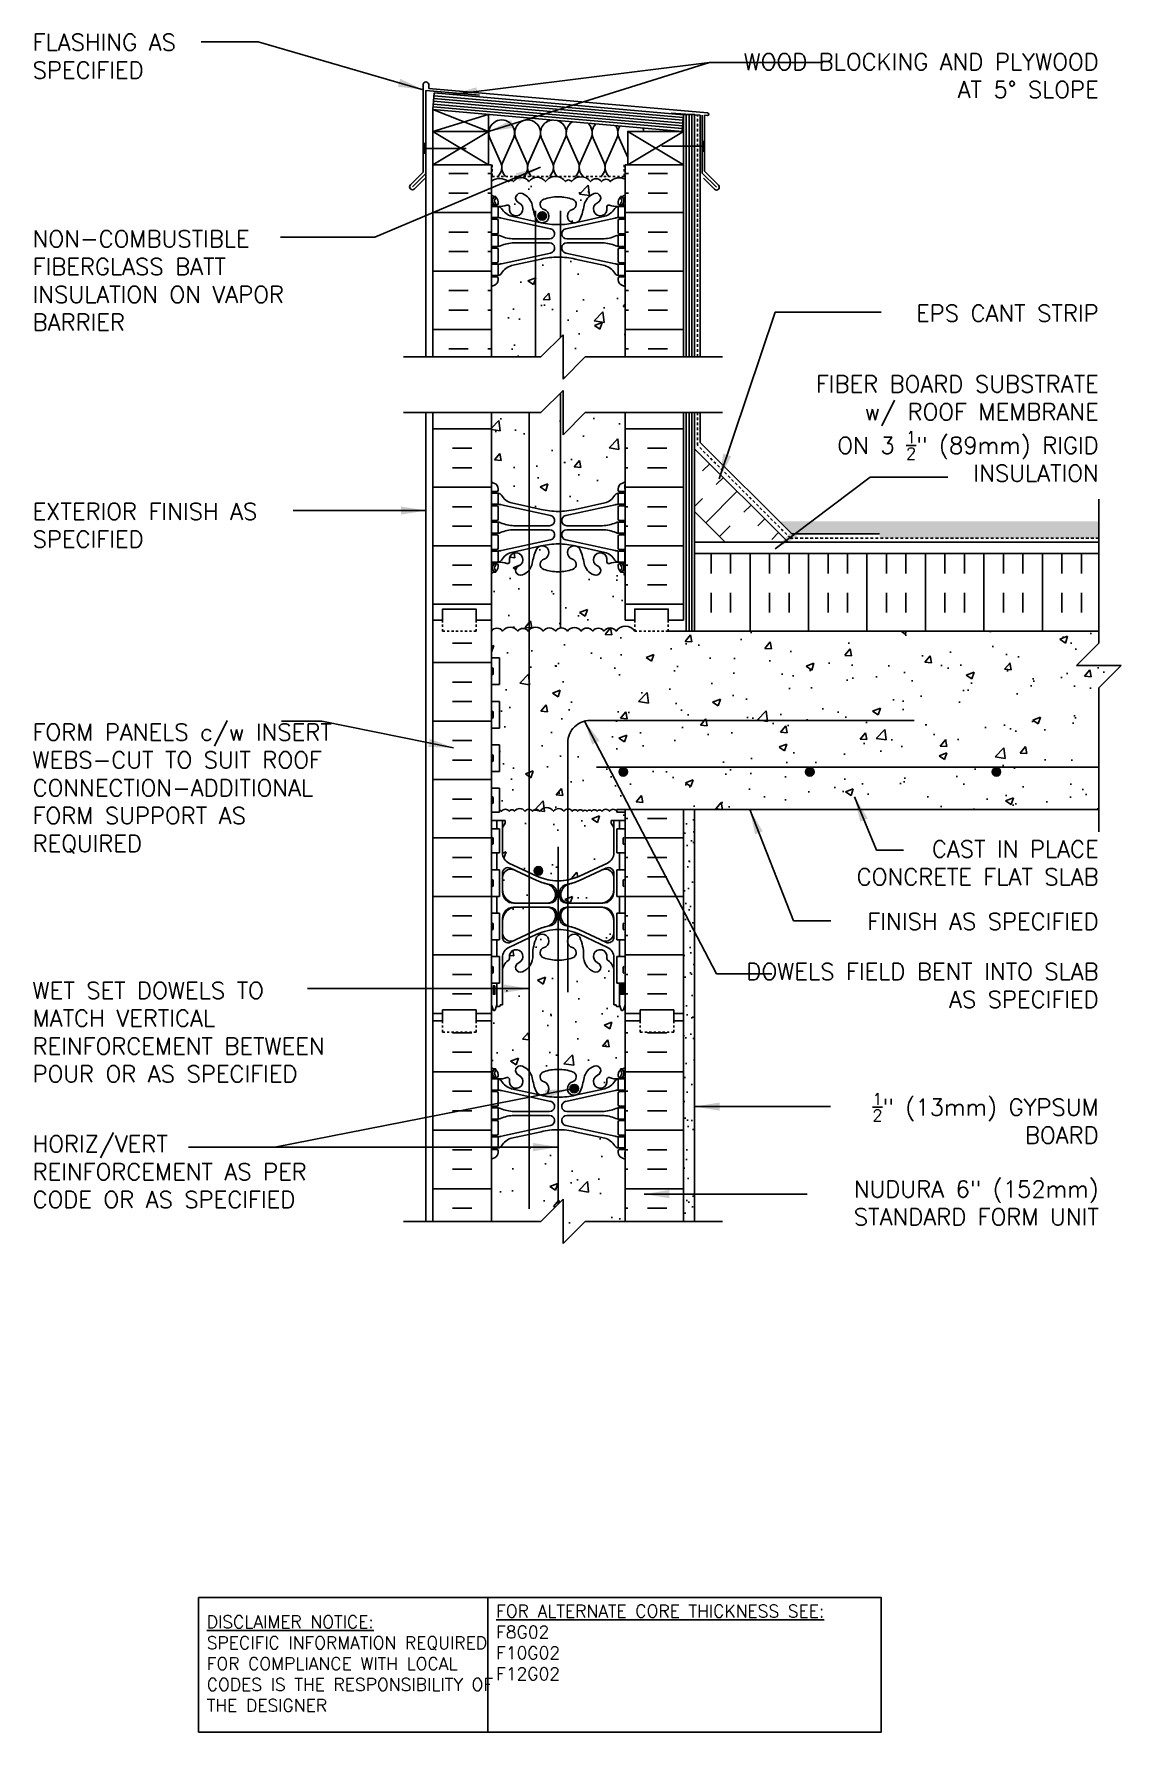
# Model space of a CAD drawing. Header units: inches. Extents: x 103.7 to 152.5, y 91.1 to 167.4.
import ezdxf

# ---------------------------------------------------------------- set-up
doc = ezdxf.new("R2010")
doc.units = ezdxf.units.IN
doc.header["$LTSCALE"] = 0.5
doc.header["$MEASUREMENT"] = 0
doc.linetypes.add('DASHED2', pattern=[0.375, 0.25, -0.125])
for name, color, linetype in [('HATCH', 12, 'Continuous'), ('line25', 2, 'Continuous'), ('LINE3', 3, 'Continuous'), ('LINE50', 5, 'Continuous'), ('LINE9', 9, 'Continuous'), ('TEXT', 4, 'Continuous'), ('Web_Edge', 9, 'Continuous')]:
    doc.layers.add(name, color=color, linetype=linetype)
doc.styles.add('DIM', font='romans.shx', dxfattribs={"width": 0.7})
doc.styles.add('ROMANS', font='romans.shx', dxfattribs={"height": 0.75})
doc.styles.get("Standard").update_dxf_attribs({"font": 'romans.shx', "height": 0.75})
doc.dimstyles.new('ext_12', dxfattribs={"dimscale": 12, "dimtxt": 0.09375, "dimasz": 0.09375, "dimexe": 0.09375, "dimexo": 0.0625, "dimgap": 0.0625, "dimtad": 1, "dimdec": 1, "dimzin": 3, "dimdsep": 46, "dimlunit": 4, "dimtxsty": 'DIM', "dimcen": 0.09, "dimdle": 0.09375, "dimclrt": 4, "dimadec": 0, "dimazin": 0, "dimtfac": 1, "dimtdec": 1, "dimtmove": 2, "dimatfit": 3, "dimfxl": 1, "dimfrac": 2, "dimtolj": 1, "dimtzin": 0, "dimarcsym": 0})

msp = doc.modelspace()

# ---------------------------------------------------------------- texts
at = {"layer": 'TEXT', "char_height": 0.75, "style": 'ROMANS'}
for s, insert, width, attachment_point in [('FLASHING AS \\PSPECIFIED', (103.658, 167.361), 8.7776, 1), ('\\A1;WOOD BLOCKING AND PLYWOOD \\PAT 5%%D SLOPE', (151.512, 166.489), 17.3954, 3), ('NON-COMBUSTIBLE\\PFIBERGLASS BATT INSULATION ON VAPOR BARRIER', (103.658, 158.537), 12.44051, 1), ('\\A1;EPS CANT STRIP', (151.512, 155.191), 9.59335, 3), ('\\A1;FIBER BOARD SUBSTRATE\\Pw/ ROOF MEMBRANE \\PON 3 {\\H0.7x;\\S1/2;}" (89mm) RIGID \\PINSULATION', (151.512, 152.016), 26.1134, 3), ('EXTERIOR FINISH AS SPECIFIED', (103.653, 145.293), 14.56426, 4), ('FORM PANELS c/w INSERT WEBS-CUT TO SUIT ROOF CONNECTION-ADDITIONAL\\PFORM SUPPORT AS \\PREQUIRED', (103.653, 133.47), 14.56613, 4), ('CAST IN PLACE CONCRETE FLAT SLAB', (151.512, 131.132), 12.93494, 3), ('FINISH AS SPECIFIED', (151.512, 127.881), 15.67841, 3), ('DOWELS FIELD BENT INTO SLAB AS SPECIFIED', (151.512, 125.627), 17.21743, 3), ('WET SET DOWELS TO MATCH VERTICAL REINFORCEMENT BETWEEN POUR OR AS SPECIFIED', (103.653, 122.532), 15.31511, 4), ('\\A1;{\\H0.7x;\\S1/2;}" (13mm) GYPSUM \\PBOARD', (151.512, 119.79), 17.21743, 3), ('HORIZ/VERT REINFORCEMENT AS PER CODE OR AS SPECIFIED', (103.653, 117.888), 14.36832, 1), ('NUDURA 6" (152mm) STANDARD FORM UNIT', (151.512, 115.862), 17.21743, 3)]:
    msp.add_mtext(s, dxfattribs=dict(at, insert=insert, width=width, attachment_point=attachment_point))
at = {"layer": 'TEXT', "char_height": 0.5625, "attachment_point": 4}
for s, insert, width in [('{\\LDISCLAIMER NOTICE:}\\PSPECIFIC INFORMATION REQUIRED FOR COMPLIANCE WITH LOCAL CODES IS THE RESPONSIBILITY OF THE DESIGNER', (111.472, 94.172), 14.00235), ('{\\LFOR ALTERNATE CORE THICKNESS SEE:\\P}F8G02\\PF10G02\\PF12G02', (124.464, 95.124), 23.33295)]:
    msp.add_mtext(s, dxfattribs=dict(at, insert=insert, width=width))

# ---------------------------------------------------------------- hatches: boundary and pattern name
at = {"layer": 'HATCH'}
h = msp.add_hatch(dxfattribs=at)
h.set_pattern_fill('INSUL', color=256, scale=7, style=0)
h.set_pattern_definition([(0, (-2801.9145, -252.788), (0, 2.625), []), (0, (-2801.9145, -251.913), (0, 2.625), [0.875, -0.875]), (0, (-2801.9145, -251.038), (0, 2.625), [0.875, -0.875])])
h.paths.add_polyline_path([(121.622, 152.854), (124.247, 152.854), (124.247, 161.486), (121.622, 161.486)])
h = msp.add_hatch(dxfattribs=at)
h.set_pattern_fill('AR-CONC', color=256, scale=0.5)
h.paths.add_polyline_path([(129.937, 117.131), (129.937, 117.198, -0.414214), (130, 117.261), (130.047, 117.261), (130.047, 117.331), (129.942, 117.331, -0.188973), (129.786, 117.425, 0.196323), (129.337, 117.772), (128.015, 118.062, 0.057795), (127.247, 118.151, 0.057795), (126.479, 118.062), (125.157, 117.772, 0.196323), (124.708, 117.425, -0.188973), (124.552, 117.331), (124.447, 117.331), (124.447, 117.261), (124.495, 117.261, -0.414214), (124.557, 117.198), (124.557, 117.131, -0.317837), (124.39, 116.895, 0.082415), (124.247, 116.816), (124.247, 114.034), (126.466, 114.034), (127.466, 115.034), (127.466, 113.034), (128.466, 114.034), (130.247, 114.034), (130.247, 116.816, 0.082415), (130.104, 116.895, -0.317837)])
h.paths.add_polyline_path([(130.247, 123.034), (130.247, 123.763), (130.172, 123.533, -0.6), (130.072, 123.533), (130.023, 123.683), (129.897, 123.683, -0.414214), (129.847, 123.733), (129.847, 123.763), (129.747, 123.763), (129.747, 125.279, 0.258958), (129.488, 125.745, -0.31131), (129.431, 125.875, 2.127293), (129.019, 125.651, -1), (128.855, 125.242, -0.325306), (128.389, 125.985, 0.10488), (128.216, 126.796, 1.422913), (127.883, 126.329, -0.735593), (127.896, 125.871, -0.082755), (127.247, 125.763, -0.082755), (126.598, 125.871, -0.735593), (126.611, 126.329, 1.422913), (126.278, 126.796, 0.10488), (126.105, 125.985, -0.325306), (125.639, 125.242, -1), (125.475, 125.651, 2.127293), (125.063, 125.875, -0.31131), (125.006, 125.745, 0.258958), (124.747, 125.279), (124.747, 123.763), (124.647, 123.763), (124.647, 123.733, -0.414214), (124.597, 123.683), (124.471, 123.683), (124.422, 123.533, -0.6), (124.322, 123.533), (124.247, 123.763), (124.247, 123.034), (124.247, 120.945, 0.064398), (124.357, 120.879), (124.447, 120.879), (124.447, 120.838, -0.249069), (124.557, 120.631), (124.557, 120.563, -0.414214), (124.495, 120.501), (124.447, 120.501), (124.447, 120.431), (124.552, 120.431, 0.10046), (124.946, 120.488, -0.601435), (125.065, 120.383, 2.182095), (125.475, 120.596, -1), (125.639, 121.004, -0.24438), (126.087, 120.484, 0.053157), (126.253, 119.87, 0.223253), (126.453, 119.705), (126.473, 119.7, 0.955472), (126.611, 120.294, -0.735593), (126.598, 120.752, -0.082755), (127.247, 120.86, -0.082755), (127.896, 120.752, -0.735593), (127.883, 120.294, 0.955472), (128.021, 119.7), (128.041, 119.705, 0.223253), (128.241, 119.87, 0.053157), (128.407, 120.484, -0.24438), (128.855, 121.004, -1), (129.019, 120.596, 2.182095), (129.429, 120.383, -0.601435), (129.548, 120.488, 0.10046), (129.942, 120.431), (130.047, 120.431), (130.047, 120.501), (130, 120.501, -0.414214), (129.937, 120.563), (129.937, 120.631, -0.249069), (130.047, 120.838), (130.047, 120.879), (130.137, 120.879, 0.064398), (130.247, 120.945)])
h.paths.add_polyline_path([(127.132, 127.769, 0.413582), (126.757, 128.143), (125.372, 128.143, 0.414214), (124.747, 127.518), (124.747, 126.991, 0.549071), (125.281, 126.652), (126.293, 127.126, -0.051645), (126.731, 127.278, -0.001445), (126.744, 127.281, 0.350119)])
h.paths.add_polyline_path([(127.132, 128.697, 0.350119), (126.744, 129.186, -0.053094), (126.293, 129.341), (125.281, 129.815, 0.549071), (124.747, 129.475), (124.747, 128.948, 0.414214), (125.372, 128.323), (126.757, 128.323, 0.117525), (126.926, 128.364, 0.282333)])
h.paths.add_polyline_path([(129.747, 128.948), (129.747, 129.475, 0.549071), (129.213, 129.815), (128.201, 129.341, -0.053094), (127.75, 129.186, 0.182984), (127.455, 128.989, 0.157072), (127.362, 128.697, 0.413582), (127.737, 128.323), (129.122, 128.323, 0.414214)])
h.paths.add_polyline_path([(129.122, 128.143), (127.737, 128.143, 0.085652), (127.611, 128.122, 0.316711), (127.362, 127.769, 0.350119), (127.75, 127.281, -0.053094), (128.201, 127.126), (129.213, 126.652, 0.549071), (129.747, 126.991), (129.747, 127.518, 0.414214)])
h.paths.add_polyline_path([(129.747, 130.581), (129.747, 131.722), (129.627, 131.922), (129.627, 132.034), (130.247, 132.034), (130.247, 132.409), (129.882, 132.409), (129.882, 132.462, 0.5066), (129.555, 132.455, 0.520567), (129.213, 132.455, 0.520567), (128.993, 132.455, 0.520567), (128.749, 132.455, 0.520567), (128.542, 132.455, 0.520567), (128.358, 132.455, 0.520567), (128.126, 132.455, 0.520567), (127.882, 132.455, 0.520567), (127.504, 132.455, 0.520567), (127.04, 132.455, 0.520567), (126.417, 132.455, 0.520567), (126.098, 132.455, 0.520567), (125.756, 132.455, 0.520567), (125.292, 132.455, 0.520567), (125.048, 132.455, 0.520567), (124.706, 132.455, 0.21441), (124.612, 132.511), (124.612, 132.409), (124.247, 132.409), (124.247, 132.034), (124.867, 132.034), (124.867, 131.922), (124.747, 131.722), (124.747, 130.581, 0.291097), (125.035, 130.128), (126.293, 129.54, 0.093369), (127.1, 129.332, 0.016332), (127.247, 129.327, 0.109869), (128.201, 129.54), (129.459, 130.128, 0.291097)])
h.paths.add_polyline_path([(151.512, 138.003), (152.512, 139.003), (150.512, 139.003), (151.512, 140.003), (151.512, 140.534), (132.185, 140.534), (130.685, 140.534, 0.55407), (129.855, 140.545, 0.520567), (129.303, 140.545, 0.520567), (128.799, 140.545, 0.520567), (128.28, 140.545, 0.520567), (127.673, 140.545, 0.520567), (127.124, 140.545, 0.520567), (126.576, 140.545, 0.520567), (125.894, 140.545, 0.520567), (125.434, 140.545, 0.520567), (124.752, 140.545, 0.520098), (124.247, 140.545), (124.247, 139.339), (124.612, 139.339), (124.612, 138.139), (124.247, 138.139), (124.247, 137.389), (124.612, 137.389), (124.612, 136.189), (124.247, 136.189), (124.247, 135.439), (124.612, 135.439), (124.612, 134.239), (124.247, 134.239), (124.247, 133.489), (124.612, 133.489), (124.612, 132.511, -0.21441), (124.706, 132.455, -0.520567), (125.048, 132.455, -0.520567), (125.292, 132.455, -0.520567), (125.756, 132.455, -0.520567), (126.098, 132.455, -0.520567), (126.417, 132.455, -0.520567), (127.04, 132.455, -0.520567), (127.504, 132.455, -0.520567), (127.882, 132.455, -0.520567), (128.126, 132.455, -0.520567), (128.358, 132.455, -0.520567), (128.542, 132.455, -0.520567), (128.749, 132.455, -0.520567), (128.993, 132.455, -0.520567), (129.213, 132.455, -0.520567), (129.555, 132.455, -0.5066), (129.882, 132.462), (129.882, 132.534), (130.247, 132.534), (151.512, 132.534)])
h.paths.add_polyline_path([(130.247, 143.123, 0.064398), (130.137, 143.189), (130.047, 143.189), (130.047, 143.231, -0.249069), (129.937, 143.438), (129.937, 143.506, -0.414214), (130, 143.568), (130.047, 143.568), (130.047, 143.638), (129.942, 143.638, 0.10046), (129.548, 143.581, -0.601435), (129.429, 143.686, 2.182095), (129.019, 143.473, -1), (128.855, 143.065, -0.24438), (128.407, 143.585, 0.053157), (128.241, 144.199, 0.223253), (128.041, 144.364), (128.021, 144.369, 0.955472), (127.883, 143.775, -0.735593), (127.896, 143.317, -0.082755), (127.247, 143.209, -0.082755), (126.598, 143.317, -0.735593), (126.611, 143.775, 0.955472), (126.473, 144.369), (126.453, 144.364, 0.223253), (126.253, 144.199, 0.053157), (126.087, 143.585, -0.24438), (125.639, 143.065, -1), (125.475, 143.473, 2.182095), (125.065, 143.686, -0.601435), (124.946, 143.581, 0.10046), (124.552, 143.638), (124.447, 143.638), (124.447, 143.568), (124.495, 143.568, -0.414214), (124.557, 143.506), (124.557, 143.438, -0.249069), (124.447, 143.231), (124.447, 143.189), (124.357, 143.189, 0.064398), (124.247, 143.123), (124.247, 141.034), (124.247, 140.545, -0.520098), (124.752, 140.545, -0.520567), (125.434, 140.545, -0.520567), (125.894, 140.545, -0.520567), (126.576, 140.545, -0.520567), (127.124, 140.545, -0.520567), (127.673, 140.545, -0.520567), (128.28, 140.545, -0.520567), (128.799, 140.545, -0.520567), (129.303, 140.545, -0.520567), (129.855, 140.545, -0.55407), (130.685, 140.534), (130.685, 141.034), (130.247, 141.034)])
h.paths.add_polyline_path([(130.104, 147.174, 0.082415), (130.247, 147.253), (130.247, 150.354), (128.466, 150.354), (127.466, 149.354), (127.466, 151.354), (126.466, 150.354), (124.247, 150.354), (124.247, 147.253, 0.082415), (124.39, 147.174, -0.317837), (124.557, 146.938), (124.557, 146.871, -0.414214), (124.495, 146.808), (124.447, 146.808), (124.447, 146.738), (124.552, 146.738, -0.188973), (124.708, 146.643, 0.196323), (125.157, 146.297), (126.479, 146.007, 0.057795), (127.247, 145.918, 0.057795), (128.015, 146.007), (129.337, 146.297, 0.196323), (129.786, 146.643, -0.188973), (129.942, 146.738), (130.047, 146.738), (130.047, 146.808), (130, 146.808, -0.414214), (129.937, 146.871), (129.937, 146.938, -0.317837)])
h.paths.add_polyline_path([(130.247, 156.003, 0.082415), (130.104, 156.082, -0.317837), (129.937, 156.318), (129.937, 156.385, -0.414214), (130, 156.448), (130.047, 156.448), (130.047, 156.518), (129.942, 156.518, -0.188973), (129.786, 156.613, 0.196323), (129.337, 156.959), (128.015, 157.249, 0.057795), (127.247, 157.338, 0.057795), (126.479, 157.249), (125.157, 156.959, 0.196323), (124.708, 156.613, -0.188973), (124.552, 156.518), (124.447, 156.518), (124.447, 156.448), (124.495, 156.448, -0.414214), (124.557, 156.385), (124.557, 156.318, -0.317837), (124.39, 156.082, 0.082415), (124.247, 156.003), (124.247, 152.854), (126.466, 152.854), (127.466, 153.854), (127.466, 151.854), (128.466, 152.854), (130.247, 152.854)])
h.paths.add_polyline_path([(128.855, 160.191, -1), (129.019, 159.783, 2.182095), (129.429, 159.57, -0.601435), (129.548, 159.675, 0.10046), (129.942, 159.618), (130.047, 159.618), (130.047, 159.688), (130, 159.688, -0.414214), (129.937, 159.75), (129.937, 159.818, -0.249069), (130.047, 160.025), (130.047, 160.067), (130.137, 160.067, 0.064398), (130.247, 160.133), (130.247, 160.837, 0.336749), (129.585, 160.732, 0.520567), (129.198, 160.732, 0.520567), (128.698, 160.732, 0.520567), (127.852, 160.732, 0.520567), (127.57, 160.732, 0.520567), (126.675, 160.732, 0.520567), (125.935, 160.732, 0.520567), (125.242, 160.732, 0.520567), (125.022, 160.732, 0.321585), (124.247, 160.757), (124.247, 160.133, 0.064398), (124.357, 160.067), (124.447, 160.067), (124.447, 160.025, -0.249069), (124.557, 159.818), (124.557, 159.75, -0.414214), (124.495, 159.688), (124.447, 159.688), (124.447, 159.618), (124.552, 159.618, 0.10046), (124.946, 159.675, -0.601435), (125.065, 159.57, 2.182095), (125.475, 159.783, -1), (125.639, 160.191, -0.24438), (126.087, 159.671, 0.053157), (126.253, 159.057, 0.223253), (126.453, 158.892), (126.473, 158.887, 0.955472), (126.611, 159.481, -0.735593), (126.598, 159.939, -0.082755), (127.247, 160.047, -0.082755), (127.896, 159.939, -0.735593), (127.883, 159.481, 0.955472), (128.021, 158.887), (128.041, 158.892, 0.223253), (128.241, 159.057, 0.053157), (128.407, 159.671, -0.24438)])
h = msp.add_hatch(dxfattribs=at)
h.set_pattern_fill('INSUL', color=256, scale=7, style=0)
h.set_pattern_definition([(180, (3056.4086, -252.788), (0, 2.625), []), (180, (3056.4086, -251.913), (0, 2.625), [0.875, -0.875]), (180, (3056.4086, -251.038), (0, 2.625), [0.875, -0.875])])
h.paths.add_polyline_path([(130.247, 152.854), (132.872, 152.854), (132.872, 161.486), (130.247, 161.486)])
h = msp.add_hatch(dxfattribs=at)
h.set_pattern_fill('INSUL', color=256, scale=7, style=0)
h.paths.add_polyline_path([(124.247, 150.354), (121.622, 150.354), (121.622, 141.034), (122.06, 141.034), (122.06, 141.534), (123.56, 141.534), (123.56, 141.034), (124.247, 141.034)])
h.paths.add_polyline_path([(132.872, 150.354), (130.247, 150.354), (130.247, 141.034), (130.685, 141.034), (130.685, 141.534), (132.185, 141.534), (132.185, 141.034), (132.872, 141.034)])
h = msp.add_hatch(dxfattribs=at)
h.set_pattern_fill('INSUL', color=256, scale=7, angle=45, style=0)
h.set_pattern_definition([(45, (26.069, -14.3667), (-1.856155, 1.856155), []), (45, (25.4502, -13.748), (-1.856155, 1.856155), [0.875, -0.875]), (45, (24.8315, -13.1292), (-1.856155, 1.856155), [0.875, -0.875])])
h.paths.add_polyline_path([(134.62, 144.659), (137.449, 144.659), (133.372, 148.736), (133.372, 145.908)])
h = msp.add_hatch(dxfattribs=at)
h.set_pattern_fill('GRAVEL', color=256, style=0)
h.set_pattern_definition([(228.0128, (0.72, 1), (-7.999998232, -9.000001342), [0.134536, -13.319088]), (184.9697, (0.63, 0.9), (12.0000010515, 0.999991307), [0.230868, -22.855925]), (132.5104, (0.4, 0.88), (9.999990718, -11.000008674), [0.162788, -16.116032]), (267.2737, (0.01, 0.63), (0.999996018, 20.000000295), [0.210238, -20.813558]), (292.8337, (0, 0.42), (-5.000009905, 11.999996412), [0.206155, -20.409373]), (357.2737, (0.08, 0.23), (-20.000000295, 0.999996018), [0.210238, -20.813558]), (37.6942, (0.29, 0.22), (-13.0000073456, -9.999990405), [0.278029, -27.524849]), (72.2553, (0.51, 0.39), (7.000010763, 21.999996231), [0.262488, -25.986321]), (121.4296, (0.59, 0.64), (-8.000008234, 12.999995036), [0.21095, -20.884073]), (175.2364, (0.48, 0.82), (11.000000946, -0.999991533), [0.240832, -11.800763]), (222.3974, (0.24, 0.84), (-12.000007351, -10.999992082), [0.311448, -30.833375]), (138.8141, (1, 0.62), (-7.000002947, 5.999997313), [0.106301, -10.523844]), (171.4692, (0.92, 0.69), (12.999998285, -2.00000791), [0.202237, -20.021511]), (225, (0.72, 0.72), (-1e-16, -1.0000003), [0.141421, -1.272792]), (203.1986, (0.65, 0.84), (4.99999973, 2.000001325), [0.076158, -7.539615]), (291.8014, (0.58, 0.81), (-0.99999991, 3.00000027), [0.107703, -5.277462]), (30.9638, (0.62, 0.71), (2.99999802, 2.00000248), [0.174929, -5.656023]), (161.5651, (0.77, 0.8), (2.00000043, -0.9999984), [0.126491, -3.035787]), (16.3895, (0, 0.81), (10.000002198, 2.99999271), [0.1772, -17.542845]), (70.3462, (0.17, 0.86), (-3.999995247, -11.000002136), [0.148661, -14.717408]), (293.1986, (0.77, 1), (-2.000001325, 4.99999973), [0.152315, -7.463458]), (343.6105, (0.83, 0.86), (-10.000002198, 2.99999271), [0.1772, -17.542845]), (339.444, (0, 0.19), (-5.000001845, 1.999995996), [0.17088, -8.373124]), (294.7751, (0.16, 0.13), (-4.99999219, 11.000003422), [0.143178, -14.174643]), (66.8014, (0.78, 0), (2.000001325, 4.99999973), [0.152315, -7.463458]), (17.354, (0.84, 0.14), (-13.000002019, -3.999994502), [0.167631, -16.595424]), (69.444, (0.29, 0), (-1.999995996, -5.000001845), [0.08544, -8.458564]), (101.3099, (0.72, 0), (-0.99999763, 4.00000075), [0.05099, -5.048029]), (165.9638, (0.71, 0.05), (3.00000055, -0.99999806), [0.206155, -3.91695]), (186.009, (0.51, 0.1), (9.999999751, 0.999999317), [0.19105, -18.913923]), (303.6901, (0.62, 0.62), (-1.00000133, 1.99999956), [0.144222, -3.461329]), (353.1572, (0.7, 0.5), (16.9999993655, -2.000007998), [0.251794, -24.927563]), (60.9454, (0.95, 0.47), (-4.000000027, -7.000000385), [0.102956, -10.192674]), (90, (1, 0.56), (-1, 1), [0.06, -0.94]), (120.2564, (0.49, 0.13), (3.999994887, -7.000002456), [0.138924, -13.75352]), (48.0128, (0.42, 0.25), (7.999998232, 9.000001342), [0.269072, -13.184552]), (0, (0.6, 0.45), (1, 1), [0.26, -0.74]), (325.3048, (0.86, 0.45), (-9.999994259, 7.00000861), [0.158114, -15.653274]), (254.0546, (0.99, 0.36), (-0.99999989, -4.00000013), [0.145602, -7.134508]), (207.646, (0.95, 0.22), (-18.999995807, -10.000007713), [0.237065, -23.469474]), (175.4261, (0.74, 0.11), (-13.000000558, 0.999994801), [0.250799, -24.829074])])
h.paths.add_polyline_path([(151.512, 145.472), (137.167, 145.472), (137.729, 144.909), (141.677, 144.909), (141.677, 144.722), (151.512, 144.722)])
h = msp.add_hatch(dxfattribs=at)
h.set_pattern_fill('INSUL', color=256, scale=7, angle=90, style=0)
h.set_pattern_definition([(90, (33.4825, -14.3667), (-2.625, 2e-16), []), (90, (32.6075, -14.3667), (-2.625, 2e-16), [0.875, -0.875]), (90, (31.7325, -14.3667), (-2.625, 2e-16), [0.875, -0.875])])
h.paths.add_polyline_path([(133.372, 144.034), (133.372, 140.534), (151.512, 140.534), (151.512, 144.034)])
h = msp.add_hatch(dxfattribs=at)
h.set_pattern_fill('INSUL', color=256, scale=7, style=0)
h.paths.add_polyline_path([(124.247, 141.034), (123.56, 141.034), (123.56, 140.534), (122.06, 140.534), (122.06, 141.034), (121.622, 141.034), (121.622, 123.034), (122.06, 123.034), (122.06, 123.534), (123.56, 123.534), (123.56, 123.034), (124.247, 123.034)])
h.paths.add_polyline_path([(132.872, 132.534), (130.247, 132.534), (130.247, 123.034), (130.935, 123.034), (130.935, 123.534), (132.435, 123.534), (132.435, 123.034), (132.872, 123.034)])
h = msp.add_hatch(dxfattribs=at)
h.set_pattern_fill('AR-SAND', color=256, scale=0.5, style=0)
h.set_pattern_definition([(37.5, (-98.5193, 2.6143), (-0.0314967, 0.9634119), [0, -0.76, 0, -0.85, 0, -0.8125]), (7.5, (-98.5193, 2.6143), (0.8848884, 1.411073), [0, -0.41, 0, -0.685, 0, -0.2625]), (327.5, (-99.1343, 2.6143), (1.557071, 0.0028295), [0, -0.25, 0, -0.9, 0, -1.175]), (317.5, (-99.1343, 2.6143), (1.503063, 0.438838), [0, -0.125, 0, -0.59, 0, -0.675])])
h.paths.add_polyline_path([(133.372, 132.534), (132.872, 132.534), (132.872, 132.06), (133.372, 132.06)])
h.paths.add_polyline_path([(133.372, 117.034), (132.872, 117.034), (132.872, 132.034), (133.372, 132.034)])
h.paths.add_polyline_path([(132.872, 114.034), (133.372, 114.034), (133.372, 116.947), (132.872, 116.947)])
h = msp.add_hatch(dxfattribs=at)
h.set_pattern_fill('INSUL', color=256, scale=7, style=0)
h.paths.add_polyline_path([(130.247, 114.034), (132.872, 114.034), (132.872, 123.034), (132.435, 123.034), (132.435, 122.534), (130.935, 122.534), (130.935, 123.034), (130.247, 123.034)])
h.paths.add_polyline_path([(121.622, 114.034), (124.247, 114.034), (124.247, 123.034), (123.56, 123.034), (123.56, 122.534), (122.06, 122.534), (122.06, 123.034), (121.622, 123.034)])
at = {"layer": 'LINE3'}
h = msp.add_hatch(color=256, dxfattribs=at)
h.paths.add_polyline_path([(126.713, 159.222, 0.831395), (126.344, 159.222)])
h.paths.add_polyline_path([(126.716, 159.187, 0.045935), (126.713, 159.222), (126.344, 159.222, 0.045935), (126.341, 159.187, 1)])
for points in [[(130.357, 134.222, 1), (129.982, 134.222, 1)], [(138.732, 134.222, 1), (138.357, 134.222, 1)], [(147.107, 134.222, 1), (146.732, 134.222, 1)], [(126.549, 129.778, 1), (126.174, 129.778, 1)], [(128.153, 120, 1), (127.778, 120, 1)]]:
    msp.add_hatch(color=256, dxfattribs=at).paths.add_polyline_path(points)

# ---------------------------------------------------------------- linework, layer by layer
at = {"layer": 'HATCH'}
for p, q in [((121.185, 161.148), (121.185, 165.085)), ((121.31, 161.096), (121.31, 164.826)), ((123.714, 164.616), (121.31, 164.826)), ((121.435, 164.909), (121.435, 165.085)), ((133.953, 163.814), (121.435, 164.909)), ((121.622, 163.964), (124.122, 162.986)), ((132.817, 163.11), (121.633, 164.089)), ((132.828, 163.235), (121.644, 164.213)), ((132.839, 163.359), (121.655, 164.338)), ((132.85, 163.484), (121.666, 164.462)), ((132.861, 163.608), (121.677, 164.587)), ((124.112, 163.746), (121.622, 162.986)), ((133.622, 163.72), (132.315, 163.811)), ((132.997, 152.854), (132.997, 163.737)), ((133.122, 152.854), (133.122, 163.737)), ((133.247, 152.854), (133.247, 163.737)), ((133.622, 152.854), (133.622, 163.72)), ((133.716, 161.115), (133.716, 163.712)), ((133.81, 161.198), (133.81, 163.709)), ((133.947, 163.701), (133.81, 163.709)), ((124.122, 161.486), (121.622, 162.986)), ((124.122, 162.986), (121.622, 161.486)), ((124.185, 162.682), (124.664, 161.609)), ((125.244, 162.682), (124.765, 161.609)), ((125.344, 162.682), (125.824, 161.609)), ((126.403, 162.682), (125.924, 161.609)), ((126.504, 162.682), (126.983, 161.609)), ((127.562, 162.682), (127.084, 161.609)), ((127.663, 162.682), (128.142, 161.609)), ((128.722, 162.682), (128.243, 161.609)), ((128.822, 162.682), (129.301, 161.609)), ((129.881, 162.682), (129.402, 161.609)), ((129.981, 162.682), (130.372, 161.808)), ((130.372, 161.486), (132.872, 162.986)), ((130.372, 162.986), (132.872, 161.486)), ((121.185, 161.148), (120.616, 160.58)), ((121.31, 161.096), (120.704, 160.491)), ((133.716, 161.115), (134.352, 160.478)), ((133.81, 161.198), (134.441, 160.566)), ((121.26, 160.87), (120.793, 160.403)), ((133.765, 160.888), (134.264, 160.39)), ((132.997, 140.534), (132.997, 150.354)), ((133.122, 140.534), (133.122, 150.354)), ((133.247, 140.534), (133.247, 150.354)), ((133.622, 150.354), (133.622, 149.017)), ((137.729, 144.909), (133.622, 149.017)), ((141.677, 144.909), (137.729, 144.909))]:
    msp.add_line(p, q, dxfattribs=at)
at = {"layer": 'HATCH', "color": 6, "linetype": 'DASHED2', "ltscale": 0.5}
for points in [[(122.935, 161.486), (124.291, 161.486), (124.291, 160.965), (127.247, 160.965)], [(131.56, 161.486), (130.203, 161.486), (130.203, 160.965), (127.247, 160.965)]]:
    msp.add_lwpolyline(points, dxfattribs=at)
at = {"layer": 'HATCH'}
for points in [[(124.247, 160.757, -0.321585), (125.022, 160.732, -0.520567), (125.242, 160.732, -0.520567), (125.935, 160.732, -0.520567), (126.675, 160.732, -0.520567), (127.57, 160.732, -0.520567), (127.852, 160.732, -0.520567), (128.698, 160.732, -0.520567), (129.198, 160.732, -0.520567), (129.585, 160.732, -0.336749), (130.247, 160.837)], [(130.685, 140.534, 0.55407), (129.855, 140.545, 0.520567), (129.303, 140.545, 0.520567), (128.799, 140.545, 0.520567), (128.28, 140.545, 0.520567), (127.673, 140.545, 0.520567), (127.124, 140.545, 0.520567), (126.576, 140.545, 0.520567), (125.894, 140.545, 0.520567), (125.434, 140.545, 0.520567), (124.752, 140.545, 0.520098), (124.247, 140.545)], [(129.882, 132.462, 0.5066), (129.555, 132.455, 0.520567), (129.213, 132.455, 0.520567), (128.993, 132.455, 0.520567), (128.749, 132.455, 0.520567), (128.542, 132.455, 0.520567), (128.358, 132.455, 0.520567), (128.126, 132.455, 0.520567), (127.882, 132.455, 0.520567), (127.504, 132.455, 0.520567), (127.04, 132.455, 0.520567), (126.417, 132.455, 0.520567), (126.098, 132.455, 0.520567), (125.756, 132.455, 0.520567), (125.292, 132.455, 0.520567), (125.048, 132.455, 0.520567), (124.706, 132.455, 0.21441), (124.612, 132.511, 0.21441)]]:
    msp.add_lwpolyline(points, format="xyb", dxfattribs=at)
for centre, radius, start, end in [((121.31, 165.085), 0.125, 0, 180), ((124.714, 162.919), 0.58, 335.96637, 204.06937), ((125.874, 162.919), 0.58, 335.96637, 204.06937), ((127.033, 162.919), 0.58, 95.56539, 204.06937), ((127.033, 162.919), 0.58, 335.96637, 74.43461), ((128.192, 162.919), 0.58, 121.02071, 204.06937), ((128.192, 162.919), 0.58, 335.96637, 48.97929), ((129.351, 162.919), 0.58, 135.61244, 204.06937), ((129.351, 162.919), 0.58, 335.96637, 34.38756), ((130.511, 162.919), 0.58, 147.59668, 204.06937), ((133.95, 163.757), 0.0568, 266.63891, 86.63891), ((130.511, 162.919), 0.58, 6.64068, 22.40332), ((124.135, 161.372), 0.58, 315.31494, 24.06937), ((125.295, 161.372), 0.58, 155.96637, 224.68506), ((125.294, 161.372), 0.58, 315.31494, 24.06937), ((126.454, 161.372), 0.58, 155.96637, 224.68506), ((126.454, 161.372), 0.58, 315.31494, 24.06937), ((127.613, 161.372), 0.58, 155.96637, 224.68506), ((127.613, 161.372), 0.58, 315.31494, 24.06937), ((128.772, 161.372), 0.58, 155.96637, 224.68506), ((128.772, 161.372), 0.58, 315.31494, 24.06937), ((129.931, 161.372), 0.58, 155.96637, 224.68506), ((120.704, 160.491), 0.125, 135, 315), ((125.295, 161.372), 0.58, 269.9771, 270), ((125.294, 161.372), 0.58, 270, 270.04582), ((134.352, 160.478), 0.125, 225, 45)]:
    msp.add_arc(centre, radius, start, end, dxfattribs=at)
at = {"layer": 'line25'}
for p, q in [((121.622, 163.964), (121.687, 164.711)), ((121.622, 163.964), (121.622, 161.486)), ((132.806, 162.986), (121.622, 163.964)), ((132.872, 163.733), (121.687, 164.711)), ((124.122, 161.486), (124.122, 163.745)), ((132.806, 162.986), (132.872, 163.733)), ((132.872, 162.986), (132.872, 163.737)), ((133.372, 163.737), (132.872, 163.737)), ((133.372, 152.854), (133.372, 163.737)), ((124.122, 162.986), (121.622, 162.986)), ((121.622, 161.486), (124.122, 161.486)), ((124.247, 161.486), (124.122, 161.486)), ((124.247, 161.486), (124.247, 152.854)), ((130.247, 152.854), (130.247, 161.486)), ((130.247, 161.486), (130.372, 161.486)), ((124.247, 141.034), (124.247, 150.354)), ((130.247, 141.034), (130.247, 150.354)), ((133.372, 140.534), (133.372, 150.354)), ((137.574, 144.534), (133.372, 148.736)), ((134.745, 144.534), (133.372, 145.908)), ((124.247, 123.034), (124.247, 141.034)), ((132.185, 140.534), (151.512, 140.534)), ((124.247, 139.339), (124.612, 139.339)), ((124.612, 138.139), (124.612, 139.339)), ((124.247, 138.139), (124.612, 138.139)), ((124.247, 137.389), (124.612, 137.389)), ((124.612, 136.189), (124.612, 137.389)), ((124.247, 136.189), (124.612, 136.189)), ((124.247, 135.439), (124.612, 135.439)), ((124.612, 134.239), (124.612, 135.439)), ((124.247, 134.239), (124.612, 134.239)), ((124.247, 133.489), (124.612, 133.489)), ((124.612, 133.489), (124.612, 132.409)), ((124.247, 123.034), (124.247, 132.534)), ((124.247, 132.409), (124.612, 132.409)), ((129.882, 132.534), (151.512, 132.534)), ((129.882, 132.534), (129.882, 132.409)), ((129.882, 132.534), (130.247, 132.534)), ((130.247, 132.409), (129.882, 132.409)), ((130.247, 132.534), (130.247, 123.034)), ((124.247, 131.659), (124.612, 131.659)), ((124.612, 130.579), (124.612, 131.659)), ((129.882, 130.579), (129.882, 131.659)), ((130.247, 131.659), (129.882, 131.659)), ((124.247, 130.579), (124.612, 130.579)), ((130.247, 130.579), (129.882, 130.579)), ((124.247, 129.829), (124.612, 129.829)), ((124.612, 129.829), (124.612, 128.629)), ((129.882, 129.829), (129.882, 128.629)), ((130.247, 129.829), (129.882, 129.829)), ((124.247, 128.629), (124.612, 128.629)), ((130.247, 128.629), (129.882, 128.629)), ((124.247, 127.879), (124.612, 127.879)), ((124.612, 127.879), (124.612, 126.679)), ((129.882, 127.879), (129.882, 126.679)), ((130.247, 127.879), (129.882, 127.879)), ((124.247, 126.679), (124.612, 126.679)), ((130.247, 126.679), (129.882, 126.679)), ((124.247, 125.929), (124.612, 125.929)), ((124.612, 125.929), (124.612, 124.729)), ((130.247, 125.929), (129.882, 125.929)), ((129.882, 125.929), (129.882, 124.729)), ((124.247, 124.729), (124.612, 124.729)), ((130.247, 124.729), (129.882, 124.729)), ((124.247, 114.034), (124.247, 123.034)), ((130.247, 123.034), (130.247, 114.034))]:
    msp.add_line(p, q, dxfattribs=at)
msp.add_lwpolyline([(132.872, 162.986), (132.872, 161.486), (130.372, 161.486), (130.372, 162.986)], close=True, dxfattribs=at)
msp.add_lwpolyline([(151.512, 144.034), (133.372, 144.034)], dxfattribs=at)
at = {"layer": 'LINE3'}
for p, q in [((126.224, 152.854), (126.224, 159.417)), ((127.347, 153.735), (127.347, 159.417)), ((127.347, 151.235), (127.347, 140.683)), ((125.945, 114.6), (125.945, 150.354)), ((151.512, 134.44), (128.973, 134.44)), ((127.247, 114.816), (127.247, 130.862))]:
    msp.add_line(p, q, dxfattribs=at)
at = {"layer": 'LINE3', "linetype": 'Continuous'}
msp.add_lwpolyline([(127.682, 124.327), (127.682, 135.534, -0.414214), (128.682, 136.534), (143.224, 136.534)], format="xyb", dxfattribs=at)
at = {"layer": 'LINE3'}
for centre in [(126.529, 159.187), (130.169, 134.222), (138.544, 134.222), (146.919, 134.222), (126.361, 129.778), (127.966, 120)]:
    msp.add_circle(centre, 0.188, dxfattribs=at)
at = {"layer": 'LINE50', "color": 9, "linetype": 'DASHED2'}
for p, q in [((133.497, 152.854), (133.497, 163.728)), ((133.497, 148.892), (133.497, 150.354)), ((137.667, 144.722), (133.497, 148.892)), ((151.512, 144.722), (137.667, 144.722))]:
    msp.add_line(p, q, dxfattribs=at)
at = {"layer": 'LINE50'}
for p, q in [((121.622, 152.854), (121.622, 161.486)), ((121.622, 161.486), (124.247, 161.486)), ((130.247, 161.486), (132.872, 161.486)), ((132.872, 152.854), (132.872, 161.486)), ((121.622, 141.034), (121.622, 150.354)), ((132.872, 141.034), (132.872, 150.354)), ((121.622, 123.034), (121.622, 141.034)), ((132.872, 132.534), (132.872, 123.034)), ((121.622, 123.034), (121.622, 114.034)), ((132.872, 123.034), (132.872, 114.034))]:
    msp.add_line(p, q, dxfattribs=at)
for points in [[(124.247, 141.034), (123.56, 141.034), (123.56, 141.534), (122.06, 141.534), (122.06, 141.034), (121.622, 141.034)], [(132.872, 141.034), (132.185, 141.034), (132.185, 141.534), (130.685, 141.534), (130.685, 141.034), (130.247, 141.034)], [(124.247, 123.034), (123.56, 123.034), (123.56, 123.534), (122.06, 123.534), (122.06, 123.034), (121.622, 123.034)], [(132.872, 123.034), (132.435, 123.034), (132.435, 123.534), (130.935, 123.534), (130.935, 123.034), (130.247, 123.034)], [(130.247, 123.034), (130.935, 123.034), (130.935, 123.534), (132.435, 123.534), (132.435, 123.034), (132.872, 123.034)]]:
    msp.add_lwpolyline(points, dxfattribs=at)
at = {"layer": 'LINE9'}
for p, q in [((121.265, 162.221), (121.265, 162.471)), ((133.75, 162.315), (133.75, 162.565)), ((121.265, 162.221), (123.111, 162.221)), ((121.265, 162.221), (121.265, 161.971)), ((133.75, 162.315), (131.904, 162.315)), ((133.75, 162.315), (133.75, 162.065)), ((121.31, 152.854), (121.31, 161.096)), ((126.466, 152.854), (127.466, 153.854)), ((127.466, 151.854), (127.466, 153.854)), ((120.31, 152.854), (126.466, 152.854)), ((128.466, 152.854), (127.466, 151.854)), ((128.466, 152.854), (134.622, 152.854)), ((126.466, 150.354), (127.466, 151.354)), ((127.466, 149.354), (127.466, 151.354)), ((120.31, 150.354), (126.466, 150.354)), ((121.31, 150.354), (121.31, 114.034)), ((128.466, 150.354), (127.466, 149.354)), ((128.466, 150.354), (134.622, 150.354)), ((151.512, 140.003), (151.512, 146.472)), ((150.512, 139.003), (151.512, 140.003)), ((124.247, 138.629), (124.247, 138.849)), ((124.287, 138.889), (124.287, 138.889)), ((124.327, 138.629), (124.327, 138.849)), ((150.512, 139.003), (152.512, 139.003)), ((152.512, 139.003), (151.512, 138.003)), ((124.247, 138.794), (124.247, 138.794)), ((124.247, 138.684), (124.247, 138.684)), ((124.287, 138.589), (124.287, 138.589)), ((151.512, 131.534), (151.512, 138.003)), ((124.247, 136.679), (124.247, 136.899)), ((124.247, 136.844), (124.247, 136.844)), ((124.247, 136.734), (124.247, 136.734)), ((124.287, 136.939), (124.287, 136.939)), ((124.287, 136.639), (124.287, 136.639)), ((124.327, 136.679), (124.327, 136.899)), ((124.287, 134.989), (124.287, 134.989)), ((124.247, 134.729), (124.247, 134.949)), ((124.247, 134.894), (124.247, 134.894)), ((124.247, 134.784), (124.247, 134.784)), ((124.287, 134.689), (124.287, 134.689)), ((124.327, 134.729), (124.327, 134.949)), ((124.247, 133.059), (124.247, 132.839)), ((124.247, 133.004), (124.247, 133.004)), ((124.247, 132.894), (124.247, 132.894)), ((124.287, 133.099), (124.287, 133.099)), ((124.287, 132.799), (124.287, 132.799)), ((124.327, 133.059), (124.327, 132.839)), ((124.867, 132.034), (124.247, 132.034)), ((124.747, 132.034), (124.747, 130.581)), ((124.867, 132.034), (124.867, 131.922)), ((129.627, 132.034), (129.627, 131.922)), ((129.627, 132.034), (130.247, 132.034)), ((129.747, 132.034), (129.747, 130.581)), ((133.372, 132.534), (133.372, 114.034)), ((124.247, 131.009), (124.247, 131.229)), ((124.247, 131.174), (124.247, 131.174)), ((124.287, 131.269), (124.287, 131.269)), ((124.327, 131.009), (124.327, 131.229)), ((124.867, 131.922), (124.747, 131.722)), ((129.627, 131.922), (129.747, 131.722)), ((130.167, 131.009), (130.167, 131.229)), ((130.207, 131.269), (130.207, 131.269)), ((130.247, 131.009), (130.247, 131.229)), ((130.247, 131.174), (130.247, 131.174)), ((124.247, 131.064), (124.247, 131.064)), ((124.287, 130.969), (124.287, 130.969)), ((130.207, 130.969), (130.207, 130.969)), ((130.247, 131.064), (130.247, 131.064)), ((124.747, 129.671), (124.747, 128.823)), ((126.293, 129.54), (125.035, 130.128)), ((126.293, 129.54), (125.035, 130.128)), ((126.293, 129.341), (125.103, 129.898)), ((126.293, 129.341), (125.103, 129.898)), ((128.201, 129.54), (129.459, 130.128)), ((128.201, 129.54), (129.459, 130.128)), ((128.201, 129.341), (129.391, 129.898)), ((128.201, 129.341), (129.391, 129.898)), ((129.747, 129.671), (129.747, 128.823)), ((124.247, 129.339), (124.247, 129.119)), ((124.247, 129.284), (124.247, 129.284)), ((124.247, 129.174), (124.247, 129.174)), ((124.287, 129.379), (124.287, 129.379)), ((124.287, 129.079), (124.287, 129.079)), ((124.327, 129.339), (124.327, 129.119)), ((130.167, 129.339), (130.167, 129.119)), ((130.207, 129.379), (130.207, 129.379)), ((130.207, 129.079), (130.207, 129.079)), ((130.247, 129.339), (130.247, 129.119)), ((130.247, 129.284), (130.247, 129.284)), ((130.247, 129.174), (130.247, 129.174)), ((125.247, 128.323), (126.875, 128.323)), ((125.247, 128.323), (126.757, 128.323)), ((125.247, 128.143), (126.875, 128.143)), ((125.247, 128.143), (126.757, 128.143)), ((127.187, 128.636), (127.187, 128.79)), ((127.307, 128.636), (127.307, 128.79)), ((129.247, 128.323), (127.62, 128.323)), ((129.247, 128.143), (127.62, 128.143)), ((129.247, 128.323), (127.737, 128.323)), ((129.247, 128.143), (127.737, 128.143)), ((124.247, 127.389), (124.247, 127.169)), ((124.287, 127.429), (124.287, 127.429)), ((124.327, 127.389), (124.327, 127.169)), ((124.747, 127.643), (124.747, 126.795)), ((127.132, 127.768), (127.132, 127.768)), ((127.187, 127.676), (127.187, 127.831)), ((127.307, 127.676), (127.307, 127.831)), ((127.362, 127.768), (127.362, 127.768)), ((129.747, 127.643), (129.747, 126.795)), ((130.167, 127.389), (130.167, 127.169)), ((130.207, 127.429), (130.207, 127.429)), ((130.247, 127.389), (130.247, 127.169)), ((124.247, 127.334), (124.247, 127.334)), ((124.247, 127.224), (124.247, 127.224)), ((124.287, 127.129), (124.287, 127.129)), ((126.293, 126.927), (125.035, 126.338)), ((126.293, 126.927), (125.035, 126.338)), ((126.293, 127.126), (125.103, 126.569)), ((126.293, 127.126), (125.103, 126.569)), ((128.201, 127.126), (129.391, 126.569)), ((128.201, 127.126), (129.391, 126.569)), ((128.201, 126.927), (129.459, 126.338)), ((128.201, 126.927), (129.459, 126.338)), ((130.207, 127.129), (130.207, 127.129)), ((130.247, 127.334), (130.247, 127.334)), ((130.247, 127.224), (130.247, 127.224)), ((124.747, 125.885), (124.747, 123.763)), ((129.747, 125.885), (129.747, 123.763)), ((124.247, 125.439), (124.247, 125.219)), ((124.247, 125.384), (124.247, 125.384)), ((124.247, 125.274), (124.247, 125.274)), ((124.287, 125.479), (124.287, 125.479)), ((124.287, 125.179), (124.287, 125.179)), ((124.327, 125.439), (124.327, 125.219)), ((130.167, 125.439), (130.167, 125.219)), ((130.207, 125.479), (130.207, 125.479)), ((130.207, 125.179), (130.207, 125.179)), ((130.247, 125.439), (130.247, 125.219)), ((130.247, 125.384), (130.247, 125.384)), ((130.247, 125.274), (130.247, 125.274)), ((124.497, 123.763), (124.497, 124.729)), ((129.997, 123.763), (129.997, 124.729)), ((124.247, 123.763), (124.322, 123.533)), ((124.497, 123.763), (124.422, 123.533)), ((124.471, 123.683), (124.597, 123.683)), ((124.647, 123.733), (124.647, 123.763)), ((124.647, 123.763), (124.747, 123.763)), ((124.647, 123.733), (124.647, 123.733)), ((129.847, 123.763), (129.747, 123.763)), ((129.847, 123.733), (129.847, 123.763)), ((129.847, 123.733), (129.847, 123.733)), ((130.023, 123.683), (129.897, 123.683)), ((129.997, 123.763), (130.072, 123.533)), ((130.247, 123.763), (130.172, 123.533)), ((126.466, 114.034), (127.466, 115.034)), ((127.466, 113.034), (127.466, 115.034)), ((120.31, 114.034), (126.466, 114.034)), ((128.466, 114.034), (127.466, 113.034)), ((128.466, 114.034), (134.622, 114.034))]:
    msp.add_line(p, q, dxfattribs=at)
for points in [[(151.512, 144.534), (133.372, 144.534)], [(124.497, 132.034), (124.497, 131.659)], [(129.997, 132.034), (129.997, 131.659)], [(130.247, 125.163), (130.247, 132.034)], [(124.497, 130.579), (124.497, 129.829)], [(129.997, 130.579), (129.997, 129.829)], [(124.497, 128.629), (124.497, 127.879)], [(129.997, 128.629), (129.997, 127.879)], [(124.497, 126.679), (124.497, 125.929)], [(129.997, 126.679), (129.997, 125.929)], [(124.247, 125.163), (124.247, 123.763)], [(130.247, 125.163), (130.247, 123.763)], [(124.497, 124.729), (124.497, 123.913)], [(129.997, 124.729), (129.997, 123.913)]]:
    msp.add_lwpolyline(points, dxfattribs=at)
at = {"layer": 'LINE9', "linetype": 'DASHED2', "ltscale": 0.15}
for points in [[(123.56, 141.034), (123.56, 141.034), (123.56, 140.534), (122.06, 140.534), (122.06, 141.034), (122.06, 141.034)], [(132.185, 141.034), (132.185, 141.034), (132.185, 140.534), (130.685, 140.534), (130.685, 141.034), (130.685, 141.034)], [(123.56, 123.034), (123.56, 123.034), (123.56, 122.534), (122.06, 122.534), (122.06, 123.034), (122.06, 123.034)], [(132.435, 123.034), (132.435, 123.034), (132.435, 122.534), (130.935, 122.534), (130.935, 123.034), (130.935, 123.034)]]:
    msp.add_lwpolyline(points, dxfattribs=at)
at = {"layer": 'LINE9'}
for points in [[(126.105, 125.985, -0.325312), (125.639, 125.242)], [(128.389, 125.985, 0.325312), (128.855, 125.242)]]:
    msp.add_lwpolyline(points, format="xyb", dxfattribs=at)
for points in [[(124.407, 124.613), (124.337, 124.613), (124.337, 124.233), (124.407, 124.233)], [(130.047, 124.673), (130.197, 124.673), (130.197, 124.233), (130.047, 124.233)], [(130.087, 124.613), (130.157, 124.613), (130.157, 124.233), (130.087, 124.233)]]:
    msp.add_lwpolyline(points, close=True, dxfattribs=at)
for centre, radius, start, end in [((124.287, 138.849), 0.04, 90, 180), ((124.287, 138.849), 0.04, 360, 90), ((124.287, 138.629), 0.04, 180, 270), ((124.287, 138.629), 0.04, 270, 0), ((124.287, 136.899), 0.04, 90, 180), ((124.287, 136.679), 0.04, 180, 270), ((124.287, 136.899), 0.04, 360, 90), ((124.287, 136.679), 0.04, 270, 0), ((124.287, 134.949), 0.04, 90, 180), ((124.287, 134.949), 0.04, 360, 90), ((124.287, 134.729), 0.04, 180, 270), ((124.287, 134.729), 0.04, 270, 0), ((124.287, 133.059), 0.04, 90, 180), ((124.287, 132.839), 0.04, 180, 270), ((124.287, 133.059), 0.04, 0, 90), ((124.287, 132.839), 0.04, 270, 0), ((124.287, 131.229), 0.04, 90, 180), ((124.287, 131.229), 0.04, 360, 90), ((130.207, 131.229), 0.04, 90, 180), ((130.207, 131.229), 0.04, 0, 90), ((124.287, 131.009), 0.04, 180, 270), ((124.287, 131.009), 0.04, 270, 0), ((125.247, 130.581), 0.5, 180, 244.92041), ((129.247, 130.581), 0.5, 295.07959, 360), ((130.207, 131.009), 0.04, 180, 270), ((130.207, 131.009), 0.04, 270, 0), ((124.997, 129.671), 0.25, 64.92041, 180), ((125.122, 129.475), 0.375, 64.92041, 180), ((125.122, 129.475), 0.375, 64.92041, 180), ((129.372, 129.475), 0.375, 0, 115.07959), ((129.372, 129.475), 0.375, 0, 115.07959), ((129.497, 129.671), 0.25, 360, 115.07959), ((124.287, 129.339), 0.04, 90, 180), ((124.287, 129.119), 0.04, 180, 270), ((124.287, 129.339), 0.04, 0, 90), ((124.287, 129.119), 0.04, 270, 0), ((125.372, 128.948), 0.625, 180, 270), ((125.372, 128.948), 0.625, 180, 270), ((127.247, 131.577), 2.25, 244.92041, 270), ((127.247, 131.577), 2.25, 244.92041, 266.25721), ((127.247, 131.379), 2.25, 244.92041, 260.46127), ((127.247, 131.379), 2.25, 244.92041, 257.0773), ((126.632, 128.698), 0.5, 0, 77.0773), ((126.632, 128.698), 0.5, 35.59938, 77.0773), ((126.812, 128.79), 0.375, 0, 80.46127), ((127.247, 131.577), 2.25, 270, 295.07959), ((127.682, 128.79), 0.375, 99.53873, 180), ((127.862, 128.698), 0.5, 102.9227, 180), ((127.247, 131.577), 2.25, 273.74279, 295.07959), ((127.862, 128.698), 0.5, 102.9227, 144.40062), ((127.247, 131.379), 2.25, 279.53873, 295.07959), ((127.247, 131.379), 2.25, 282.9227, 295.07959), ((129.122, 128.948), 0.625, 270, 0), ((129.122, 128.948), 0.625, 270, 0), ((130.207, 129.339), 0.04, 90, 180), ((130.207, 129.119), 0.04, 180, 270), ((130.207, 129.339), 0.04, 360, 90), ((130.207, 129.119), 0.04, 270, 0), ((125.247, 128.823), 0.5, 180, 270), ((125.247, 128.823), 0.5, 180, 270), ((125.372, 127.518), 0.625, 90, 180), ((125.247, 127.643), 0.5, 90, 180), ((125.372, 127.518), 0.625, 90, 180), ((125.247, 127.643), 0.5, 90, 180), ((126.757, 128.698), 0.375, 270, 0), ((126.757, 128.698), 0.375, 270, 296.81181), ((126.757, 127.768), 0.375, 0, 90), ((126.757, 127.768), 0.375, 70.41787, 90), ((126.875, 128.636), 0.312, 270, 0), ((126.875, 127.831), 0.312, 0, 90), ((127.62, 128.636), 0.312, 180, 270), ((127.62, 127.831), 0.312, 90, 180), ((127.737, 128.698), 0.375, 180, 270), ((127.737, 127.768), 0.375, 90, 180), ((127.737, 128.698), 0.375, 243.18819, 270), ((127.737, 127.768), 0.375, 90, 109.58213), ((129.122, 127.518), 0.625, 360, 90), ((129.122, 127.518), 0.625, 360, 90), ((129.247, 128.823), 0.5, 270, 360), ((129.247, 128.823), 0.5, 270, 360), ((129.247, 127.643), 0.5, 360, 90), ((129.247, 127.643), 0.5, 360, 90), ((124.287, 127.389), 0.04, 90, 180), ((124.287, 127.389), 0.04, 0, 90), ((126.632, 127.768), 0.5, 282.9227, 0), ((126.812, 127.676), 0.375, 279.53873, 0), ((127.682, 127.676), 0.375, 180, 260.46127), ((127.862, 127.768), 0.5, 180, 257.0773), ((130.207, 127.389), 0.04, 90, 180), ((130.207, 127.389), 0.04, 360, 90), ((124.287, 127.169), 0.04, 180, 270), ((124.287, 127.169), 0.04, 270, 0), ((125.122, 126.991), 0.375, 180, 295.07959), ((125.122, 126.991), 0.375, 180, 295.07959), ((124.997, 126.795), 0.25, 180, 295.07959), ((128.105, 125.984), 2, 156.03617, 179.98544), ((126.529, 126.623), 0.305, 285.72535, 145.32968), ((127.247, 125.088), 2.25, 99.53873, 115.07959), ((127.247, 125.088), 2.25, 103.25382, 115.07959), ((127.247, 124.889), 2.25, 90, 115.07959), ((127.247, 124.889), 2.25, 64.92041, 90), ((127.247, 125.088), 2.25, 64.92041, 80.46127), ((127.966, 126.623), 0.305, 34.67032, 254.27465), ((127.247, 125.088), 2.25, 64.92041, 76.74618), ((126.389, 125.984), 2, 0.01456, 23.96383), ((129.372, 126.991), 0.375, 244.92041, 360), ((129.372, 126.991), 0.375, 244.92041, 360), ((129.497, 126.795), 0.25, 244.92041, 360), ((130.207, 127.169), 0.04, 180, 270), ((130.207, 127.169), 0.04, 270, 0), ((125.247, 125.885), 0.5, 115.07959, 180), ((124.94, 125.851), 0.125, 301.9268, 11.09444), ((125.362, 125.934), 0.305, 291.80375, 191.09444), ((126.676, 126.098), 0.24, 105.72535, 251.07704), ((127.247, 127.763), 2, 251.07704, 270), ((127.247, 127.763), 2, 270, 288.92296), ((127.818, 126.098), 0.24, 288.92296, 74.27465), ((129.132, 125.934), 0.305, 348.90556, 248.19625), ((129.554, 125.851), 0.125, 168.90556, 238.0732), ((129.247, 125.885), 0.5, 360, 64.92041), ((124.287, 125.439), 0.04, 90, 180), ((124.287, 125.219), 0.04, 180, 270), ((124.287, 125.439), 0.04, 0, 90), ((124.287, 125.219), 0.04, 270, 0), ((125.297, 125.279), 0.55, 121.9268, 180), ((125.557, 125.447), 0.22, 111.80375, 291.80375), ((128.937, 125.447), 0.22, 248.19625, 68.19625), ((129.197, 125.279), 0.55, 360, 58.0732), ((130.207, 125.439), 0.04, 90, 180), ((130.207, 125.219), 0.04, 180, 270), ((130.207, 125.439), 0.04, 360, 90), ((130.207, 125.219), 0.04, 270, 0), ((124.597, 123.733), 0.05, 270, 0), ((129.897, 123.733), 0.05, 180, 270), ((124.372, 123.56), 0.0567, 208.07249, 331.92751), ((130.122, 123.56), 0.0567, 208.07249, 331.92751)]:
    msp.add_arc(centre, radius, start, end, dxfattribs=at)
at = {"layer": 'TEXT'}
msp.add_lwpolyline([(111.105, 97.138), (124.089, 97.138), (124.089, 91.1), (111.105, 91.1)], close=True, dxfattribs=at)
msp.add_lwpolyline([(124.089, 97.138), (141.749, 97.138), (141.749, 91.1), (124.089, 91.1)], dxfattribs=at)
at = {"layer": 'Web_Edge'}
for p, q in [((124.247, 159.788), (124.289, 159.788)), ((124.247, 159.688), (124.495, 159.688)), ((124.357, 160.067), (124.447, 160.067)), ((124.357, 159.688), (124.357, 159.618)), ((124.447, 160.067), (124.447, 160.025)), ((124.447, 159.688), (124.447, 159.618)), ((124.557, 159.818), (124.557, 159.75)), ((129.937, 159.818), (129.937, 159.75)), ((130.247, 159.688), (130, 159.688)), ((130.137, 160.067), (130.047, 160.067)), ((130.047, 160.067), (130.047, 160.025)), ((130.047, 159.688), (130.047, 159.618)), ((130.137, 159.688), (130.137, 159.618)), ((130.247, 159.788), (130.205, 159.788)), ((124.247, 159.048), (124.495, 159.048)), ((124.357, 159.118), (124.357, 159.048)), ((124.447, 159.118), (124.447, 159.048)), ((124.557, 158.985), (124.557, 158.45)), ((124.696, 159.094), (126.907, 158.612)), ((125.157, 159.177), (126.479, 158.886)), ((129.798, 159.094), (127.587, 158.612)), ((129.337, 159.177), (128.015, 158.886)), ((129.937, 158.985), (129.937, 158.45)), ((130.247, 159.048), (130, 159.048)), ((130.047, 159.118), (130.047, 159.048)), ((130.137, 159.118), (130.137, 159.048)), ((124.247, 158.388), (124.495, 158.388)), ((124.357, 158.388), (124.357, 158.318)), ((124.447, 158.388), (124.447, 158.318)), ((125.262, 158.158), (126.858, 158.158)), ((125.262, 157.978), (126.858, 157.978)), ((129.232, 158.158), (127.636, 158.158)), ((129.232, 157.978), (127.636, 157.978)), ((130.247, 158.388), (130, 158.388)), ((130.047, 158.388), (130.047, 158.318)), ((130.137, 158.388), (130.137, 158.318)), ((124.247, 157.748), (124.495, 157.748)), ((124.357, 157.818), (124.357, 157.748)), ((124.447, 157.818), (124.447, 157.748)), ((124.557, 157.685), (124.557, 157.15)), ((124.696, 157.042), (126.907, 157.523)), ((125.157, 156.959), (126.479, 157.249)), ((129.798, 157.042), (127.587, 157.523)), ((129.337, 156.959), (128.015, 157.249)), ((129.937, 157.685), (129.937, 157.15)), ((130.247, 157.748), (130, 157.748)), ((130.047, 157.818), (130.047, 157.748)), ((130.137, 157.818), (130.137, 157.748)), ((124.247, 157.088), (124.495, 157.088)), ((124.247, 156.448), (124.495, 156.448)), ((124.357, 157.088), (124.357, 157.018)), ((124.357, 156.518), (124.357, 156.448)), ((124.447, 157.088), (124.447, 157.018)), ((124.447, 156.518), (124.447, 156.448)), ((124.557, 156.318), (124.557, 156.385)), ((129.937, 156.318), (129.937, 156.385)), ((130.247, 157.088), (130, 157.088)), ((130.247, 156.448), (130, 156.448)), ((130.047, 157.088), (130.047, 157.018)), ((130.047, 156.518), (130.047, 156.448)), ((130.137, 157.088), (130.137, 157.018)), ((130.137, 156.518), (130.137, 156.448)), ((124.257, 156.328), (124.257, 156.142)), ((130.237, 156.328), (130.237, 156.142)), ((124.247, 146.808), (124.495, 146.808)), ((124.257, 146.928), (124.257, 147.114)), ((124.357, 146.738), (124.357, 146.808)), ((124.447, 146.738), (124.447, 146.808)), ((124.557, 146.938), (124.557, 146.871)), ((129.937, 146.938), (129.937, 146.871)), ((130.247, 146.808), (130, 146.808)), ((130.047, 146.738), (130.047, 146.808)), ((130.137, 146.738), (130.137, 146.808)), ((130.237, 146.928), (130.237, 147.114)), ((124.247, 146.168), (124.495, 146.168)), ((124.357, 146.168), (124.357, 146.238)), ((124.447, 146.168), (124.447, 146.238)), ((124.557, 145.571), (124.557, 146.106)), ((124.696, 146.214), (126.907, 145.733)), ((125.157, 146.297), (126.479, 146.007)), ((129.798, 146.214), (127.587, 145.733)), ((129.337, 146.297), (128.015, 146.007)), ((129.937, 145.571), (129.937, 146.106)), ((130.247, 146.168), (130, 146.168)), ((130.047, 146.168), (130.047, 146.238)), ((130.137, 146.168), (130.137, 146.238)), ((124.247, 145.508), (124.495, 145.508)), ((124.357, 145.438), (124.357, 145.508)), ((124.357, 144.868), (124.357, 144.938)), ((124.447, 145.438), (124.447, 145.508)), ((124.447, 144.868), (124.447, 144.938)), ((125.262, 145.278), (126.858, 145.278)), ((125.262, 145.098), (126.858, 145.098)), ((129.232, 145.278), (127.636, 145.278)), ((129.232, 145.098), (127.636, 145.098)), ((130.247, 145.508), (130, 145.508)), ((130.047, 145.438), (130.047, 145.508)), ((130.047, 144.868), (130.047, 144.938)), ((130.137, 145.438), (130.137, 145.508)), ((130.137, 144.868), (130.137, 144.938)), ((124.247, 144.868), (124.495, 144.868)), ((124.247, 144.208), (124.495, 144.208)), ((124.357, 144.138), (124.357, 144.208)), ((124.447, 144.138), (124.447, 144.208)), ((124.557, 144.271), (124.557, 144.806)), ((124.696, 144.162), (126.907, 144.644)), ((125.157, 144.079), (126.479, 144.37)), ((129.798, 144.162), (127.587, 144.644)), ((129.337, 144.079), (128.015, 144.37)), ((129.937, 144.271), (129.937, 144.806)), ((130.247, 144.868), (130, 144.868)), ((130.247, 144.208), (130, 144.208)), ((130.047, 144.138), (130.047, 144.208)), ((130.137, 144.138), (130.137, 144.208)), ((124.247, 143.568), (124.495, 143.568)), ((124.247, 143.468), (124.289, 143.468)), ((124.357, 143.568), (124.357, 143.638)), ((124.447, 143.568), (124.447, 143.638)), ((124.557, 143.438), (124.557, 143.506)), ((129.937, 143.438), (129.937, 143.506)), ((130.247, 143.568), (130, 143.568)), ((130.047, 143.568), (130.047, 143.638)), ((130.137, 143.568), (130.137, 143.638)), ((130.247, 143.468), (130.205, 143.468)), ((124.357, 143.189), (124.447, 143.189)), ((124.447, 143.189), (124.447, 143.231)), ((130.047, 143.189), (130.047, 143.231)), ((130.137, 143.189), (130.047, 143.189)), ((124.247, 120.601), (124.289, 120.601)), ((124.247, 120.501), (124.495, 120.501)), ((124.357, 120.879), (124.447, 120.879)), ((124.357, 120.501), (124.357, 120.431)), ((124.447, 120.879), (124.447, 120.838)), ((124.447, 120.501), (124.447, 120.431)), ((124.557, 120.631), (124.557, 120.563)), ((129.937, 120.631), (129.937, 120.563)), ((130.247, 120.501), (130, 120.501)), ((130.137, 120.879), (130.047, 120.879)), ((130.047, 120.879), (130.047, 120.838)), ((130.047, 120.501), (130.047, 120.431)), ((130.137, 120.501), (130.137, 120.431)), ((130.247, 120.601), (130.205, 120.601)), ((124.247, 119.861), (124.495, 119.861)), ((124.357, 119.931), (124.357, 119.861)), ((124.447, 119.931), (124.447, 119.861)), ((124.557, 119.798), (124.557, 119.263)), ((124.696, 119.907), (126.907, 119.425)), ((125.157, 119.99), (126.479, 119.699)), ((129.798, 119.907), (127.587, 119.425)), ((129.337, 119.99), (128.015, 119.699)), ((129.937, 119.798), (129.937, 119.263)), ((130.247, 119.861), (130, 119.861)), ((130.047, 119.931), (130.047, 119.861)), ((130.137, 119.931), (130.137, 119.861)), ((124.247, 119.201), (124.495, 119.201)), ((124.357, 119.201), (124.357, 119.131)), ((124.447, 119.201), (124.447, 119.131)), ((125.262, 118.971), (126.858, 118.971)), ((129.232, 118.971), (127.636, 118.971)), ((130.247, 119.201), (130, 119.201)), ((130.047, 119.201), (130.047, 119.131)), ((130.137, 119.201), (130.137, 119.131)), ((124.247, 118.561), (124.495, 118.561)), ((124.357, 118.631), (124.357, 118.561)), ((124.447, 118.631), (124.447, 118.561)), ((124.557, 118.498), (124.557, 117.963)), ((124.696, 117.854), (126.907, 118.336)), ((125.262, 118.791), (126.858, 118.791)), ((129.798, 117.854), (127.587, 118.336)), ((129.232, 118.791), (127.636, 118.791)), ((129.937, 118.498), (129.937, 117.963)), ((130.247, 118.561), (130, 118.561)), ((130.047, 118.631), (130.047, 118.561)), ((130.137, 118.631), (130.137, 118.561)), ((124.247, 117.901), (124.495, 117.901)), ((124.357, 117.901), (124.357, 117.831)), ((124.447, 117.901), (124.447, 117.831)), ((125.157, 117.772), (126.479, 118.062)), ((129.337, 117.772), (128.015, 118.062)), ((130.247, 117.901), (130, 117.901)), ((130.047, 117.901), (130.047, 117.831)), ((130.137, 117.901), (130.137, 117.831)), ((124.247, 117.261), (124.495, 117.261)), ((124.257, 117.141), (124.257, 116.955)), ((124.357, 117.331), (124.357, 117.261)), ((124.447, 117.331), (124.447, 117.261)), ((124.557, 117.131), (124.557, 117.198)), ((129.937, 117.131), (129.937, 117.198)), ((130.247, 117.261), (130, 117.261)), ((130.047, 117.331), (130.047, 117.261)), ((130.137, 117.331), (130.137, 117.261)), ((130.237, 117.141), (130.237, 116.955))]:
    msp.add_line(p, q, dxfattribs=at)
for points in [[(124.252, 159.118), (124.552, 159.118), (124.552, 159.618), (124.252, 159.618)], [(130.242, 159.118), (129.942, 159.118), (129.942, 159.618), (130.242, 159.618)], [(124.252, 157.818), (124.552, 157.818), (124.552, 158.318), (124.252, 158.318)], [(130.242, 157.818), (129.942, 157.818), (129.942, 158.318), (130.242, 158.318)], [(124.252, 156.518), (124.552, 156.518), (124.552, 157.018), (124.252, 157.018)], [(130.242, 156.518), (129.942, 156.518), (129.942, 157.018), (130.242, 157.018)], [(124.252, 146.738), (124.552, 146.738), (124.552, 146.238), (124.252, 146.238)], [(130.242, 146.738), (129.942, 146.738), (129.942, 146.238), (130.242, 146.238)], [(124.252, 145.438), (124.552, 145.438), (124.552, 144.938), (124.252, 144.938)], [(130.242, 145.438), (129.942, 145.438), (129.942, 144.938), (130.242, 144.938)], [(124.252, 144.138), (124.552, 144.138), (124.552, 143.638), (124.252, 143.638)], [(130.242, 144.138), (129.942, 144.138), (129.942, 143.638), (130.242, 143.638)], [(124.252, 119.931), (124.552, 119.931), (124.552, 120.431), (124.252, 120.431)], [(130.242, 119.931), (129.942, 119.931), (129.942, 120.431), (130.242, 120.431)], [(124.252, 118.631), (124.552, 118.631), (124.552, 119.131), (124.252, 119.131)], [(130.242, 118.631), (129.942, 118.631), (129.942, 119.131), (130.242, 119.131)], [(124.252, 117.331), (124.552, 117.331), (124.552, 117.831), (124.252, 117.831)], [(130.242, 117.331), (129.942, 117.331), (129.942, 117.831), (130.242, 117.831)]]:
    msp.add_lwpolyline(points, close=True, dxfattribs=at)
for centre, radius, start, end in [((125.557, 159.987), 0.22, 68.19625, 248.19625), ((125.362, 159.5), 0.745, 13.26522, 68.19625), ((129.132, 159.5), 0.745, 111.80375, 166.73478), ((128.937, 159.987), 0.22, 291.80375, 111.80375), ((124.557, 160.525), 0.5, 231.68334, 250.52878), ((124.557, 160.525), 0.6, 238.89067, 245.07477), ((124.289, 159.808), 0.02, 270, 14.15407), ((124.551, 159.872), 0.25, 140.11451, 222.46087), ((124.296, 159.963), 0.02, 340.7916, 65.07477), ((124.393, 160.003), 0.045, 319.1879, 141.448), ((124.4, 159.734), 0.045, 222.46087, 42.46087), ((124.307, 159.818), 0.25, 0, 70.52878), ((124.551, 159.872), 0.16, 140.00008, 222.46087), ((124.495, 159.75), 0.0625, 270, 0), ((124.608, 160.616), 1, 266.78787, 289.9067), ((124.509, 159.371), 0.25, 37.27766, 80.0823), ((125.356, 159.9), 0.75, 210.15498, 254.58381), ((124.978, 159.591), 0.09, 346.67951, 108.86514), ((125.362, 159.5), 0.305, 166.67951, 68.19625), ((129.05, 160.141), 3, 189.02727, 201.19839), ((126.529, 159.187), 0.305, 205.37817, 74.27465), ((126.676, 159.712), 0.24, 108.92296, 254.27465), ((127.247, 158.047), 2, 90, 108.92296), ((127.247, 158.047), 2, 71.07704, 90), ((127.966, 159.187), 0.305, 105.72535, 334.62183), ((127.818, 159.712), 0.24, 285.72535, 71.07704), ((125.444, 160.141), 3, 338.80161, 350.97273), ((129.132, 159.5), 0.305, 111.80375, 13.32049), ((129.138, 159.9), 0.75, 285.41619, 329.84502), ((129.516, 159.591), 0.09, 71.13486, 193.32049), ((129.886, 160.616), 1, 250.0933, 273.21213), ((129.985, 159.371), 0.25, 99.9177, 142.72234), ((130.187, 159.818), 0.25, 109.47122, 180), ((130, 159.75), 0.0625, 180, 270), ((130.095, 159.734), 0.045, 137.53913, 317.53913), ((130.101, 160.003), 0.045, 38.552, 220.8121), ((129.943, 159.872), 0.16, 317.53913, 39.99992), ((129.937, 160.525), 0.5, 289.47122, 308.31666), ((129.943, 159.872), 0.25, 317.53913, 39.88549), ((130.198, 159.963), 0.02, 114.92523, 199.2084), ((130.205, 159.808), 0.02, 165.84593, 270), ((129.937, 160.525), 0.6, 294.92523, 301.10933), ((124.495, 158.985), 0.0625, 0, 90), ((124.461, 158.122), 1, 76.42909, 84.79907), ((127.247, 162.153), 3.356, 256.76915, 270), ((127.247, 162.153), 3.356, 270, 283.23085), ((130.033, 158.122), 1, 95.20093, 103.57091), ((130, 158.985), 0.0625, 90, 180), ((124.495, 158.45), 0.0625, 270, 0), ((124.548, 158.099), 0.219, 60.49375, 88.91995), ((125.292, 159.757), 1.6, 246.56734, 268.92028), ((125.292, 156.378), 1.6, 91.07972, 113.43266), ((125.292, 156.378), 1.6, 91.07972, 113.43266), ((126.858, 158.388), 0.23, 270, 77.60551), ((126.858, 157.748), 0.23, 282.39449, 90), ((127.636, 158.388), 0.23, 102.39449, 270), ((127.636, 157.748), 0.23, 90, 257.60551), ((129.202, 159.757), 1.6, 271.07972, 293.43266), ((129.202, 156.378), 1.6, 66.56734, 88.92028), ((129.202, 156.378), 1.6, 66.56734, 88.92028), ((129.946, 158.099), 0.219, 91.08005, 119.50625), ((130, 158.45), 0.0625, 180, 270), ((124.495, 157.685), 0.0625, 0, 90), ((124.495, 157.15), 0.0625, 270, 0), ((124.548, 158.036), 0.219, 271.08005, 299.50625), ((124.548, 158.036), 0.219, 271.08005, 299.50625), ((127.247, 153.982), 3.356, 90, 103.23085), ((127.247, 153.982), 3.356, 76.76915, 90), ((129.946, 158.036), 0.219, 240.49375, 268.91995), ((129.946, 158.036), 0.219, 240.49375, 268.91995), ((130, 157.685), 0.0625, 90, 180), ((130, 157.15), 0.0625, 180, 270), ((124.237, 156.328), 0.02, 0, 60.01198), ((124.495, 156.385), 0.0625, 360, 90), ((124.461, 158.014), 1, 275.20093, 283.57091), ((124.509, 156.764), 0.25, 279.9177, 322.72234), ((125.356, 156.236), 0.75, 105.41619, 149.84502), ((129.138, 156.236), 0.75, 30.15498, 74.58381), ((129.985, 156.764), 0.25, 217.27766, 260.0823), ((130.033, 158.014), 1, 256.42909, 264.79907), ((130, 156.385), 0.0625, 90, 180), ((130.257, 156.328), 0.02, 119.98802, 180), ((124.237, 156.142), 0.02, 301.07295, 0), ((124.557, 155.611), 0.6, 121.07295, 121.10933), ((124.557, 155.611), 0.5, 109.47122, 128.31666), ((124.307, 156.318), 0.25, 289.47122, 360), ((130.187, 156.318), 0.25, 180, 250.52878), ((129.937, 155.611), 0.5, 51.68334, 70.52878), ((130.257, 156.142), 0.02, 180, 238.92705), ((129.937, 155.611), 0.6, 58.89067, 58.92705), ((124.557, 147.645), 0.5, 231.68334, 250.52878), ((129.937, 147.645), 0.5, 289.47122, 308.31666), ((124.557, 147.645), 0.6, 238.89067, 238.92705), ((124.237, 147.114), 0.02, 360, 58.92705), ((124.237, 146.928), 0.02, 299.98802, 360), ((124.307, 146.938), 0.25, 0, 70.52878), ((124.495, 146.871), 0.0625, 270, 0), ((124.509, 146.492), 0.25, 37.27766, 80.0823), ((125.356, 147.02), 0.75, 210.15498, 254.58381), ((129.138, 147.02), 0.75, 285.41619, 329.84502), ((129.985, 146.492), 0.25, 99.9177, 142.72234), ((130.187, 146.938), 0.25, 109.47122, 180), ((130, 146.871), 0.0625, 180, 270), ((130.257, 147.114), 0.02, 121.07295, 180), ((130.257, 146.928), 0.02, 180, 240.01198), ((129.937, 147.645), 0.6, 301.07295, 301.10933), ((124.495, 146.106), 0.0625, 0, 90), ((124.461, 145.242), 1, 76.42909, 84.79907), ((127.247, 149.274), 3.356, 256.76915, 270), ((126.858, 145.508), 0.23, 270, 77.60551), ((127.247, 149.274), 3.356, 270, 283.23085), ((127.636, 145.508), 0.23, 102.39449, 270), ((130.033, 145.242), 1, 95.20093, 103.57091), ((130, 146.106), 0.0625, 90, 180), ((124.495, 145.571), 0.0625, 270, 0), ((124.548, 145.22), 0.219, 60.49375, 88.91995), ((124.548, 145.22), 0.219, 60.49375, 88.91995), ((124.548, 145.157), 0.219, 271.08005, 299.50625), ((125.292, 146.878), 1.6, 246.56734, 268.92028), ((125.292, 146.878), 1.6, 246.56734, 268.92028), ((125.292, 143.499), 1.6, 91.07972, 113.43266), ((126.858, 144.868), 0.23, 282.39449, 90), ((127.636, 144.868), 0.23, 90, 257.60551), ((129.202, 146.878), 1.6, 271.07972, 293.43266), ((129.202, 146.878), 1.6, 271.07972, 293.43266), ((129.202, 143.499), 1.6, 66.56734, 88.92028), ((129.946, 145.22), 0.219, 91.08005, 119.50625), ((129.946, 145.22), 0.219, 91.08005, 119.50625), ((129.946, 145.157), 0.219, 240.49375, 268.91995), ((130, 145.571), 0.0625, 180, 270), ((124.495, 144.806), 0.0625, 0, 90), ((124.495, 144.271), 0.0625, 270, 0), ((124.461, 145.134), 1, 275.20093, 283.57091), ((129.05, 143.115), 3, 158.80161, 170.97273), ((126.529, 144.069), 0.305, 285.72535, 154.62183), ((127.247, 141.103), 3.356, 90, 103.23085), ((127.247, 141.103), 3.356, 76.76915, 90), ((127.966, 144.069), 0.305, 25.37817, 254.27465), ((125.444, 143.115), 3, 9.02727, 21.19839), ((130.033, 145.134), 1, 256.42909, 264.79907), ((130, 144.806), 0.0625, 90, 180), ((130, 144.271), 0.0625, 180, 270), ((124.289, 143.448), 0.02, 345.84593, 90), ((124.551, 143.384), 0.25, 137.53913, 219.88549), ((124.4, 143.522), 0.045, 317.53913, 137.53913), ((124.307, 143.438), 0.25, 289.47122, 360), ((124.551, 143.384), 0.16, 137.53913, 219.99992), ((124.495, 143.506), 0.0625, 360, 90), ((124.509, 143.885), 0.25, 279.9177, 322.72234), ((124.608, 142.64), 1, 70.0933, 93.21213), ((125.356, 143.356), 0.75, 105.41619, 149.84502), ((124.978, 143.665), 0.09, 251.13486, 13.32049), ((125.362, 143.756), 0.305, 291.80375, 193.32049), ((125.557, 143.269), 0.22, 111.80375, 291.80375), ((125.362, 143.756), 0.745, 291.80375, 346.73478), ((126.676, 143.544), 0.24, 105.72535, 251.07704), ((127.818, 143.544), 0.24, 288.92296, 74.27465), ((129.132, 143.756), 0.745, 193.26522, 248.19625), ((129.132, 143.756), 0.305, 346.67951, 248.19625), ((128.937, 143.269), 0.22, 248.19625, 68.19625), ((129.138, 143.356), 0.75, 30.15498, 74.58381), ((129.516, 143.665), 0.09, 166.67951, 288.86514), ((129.886, 142.64), 1, 86.78787, 109.9067), ((129.985, 143.885), 0.25, 217.27766, 260.0823), ((130, 143.506), 0.0625, 90, 180), ((130.187, 143.438), 0.25, 180, 250.52878), ((130.095, 143.522), 0.045, 42.46087, 222.46087), ((129.943, 143.384), 0.16, 320.00008, 42.46087), ((129.943, 143.384), 0.25, 320.11451, 42.46087), ((130.205, 143.448), 0.02, 90, 194.15407), ((124.557, 142.731), 0.6, 114.92523, 121.10933), ((124.557, 142.731), 0.5, 109.47122, 128.31666), ((124.296, 143.293), 0.02, 294.92523, 19.2084), ((124.393, 143.253), 0.045, 218.552, 40.8121), ((127.247, 145.209), 2, 251.07704, 270), ((127.247, 145.209), 2, 270, 288.92296), ((130.101, 143.253), 0.045, 139.1879, 321.448), ((129.937, 142.731), 0.5, 51.68334, 70.52878), ((130.198, 143.293), 0.02, 160.7916, 245.07477), ((129.937, 142.731), 0.6, 58.89067, 65.07477), ((124.557, 121.338), 0.5, 231.68334, 250.52878), ((124.557, 121.338), 0.6, 238.89067, 245.07477), ((124.289, 120.621), 0.02, 270, 14.15407), ((124.551, 120.685), 0.25, 140.11451, 222.46087), ((124.296, 120.775), 0.02, 340.7916, 65.07477), ((124.393, 120.816), 0.045, 319.1879, 141.448), ((124.4, 120.547), 0.045, 222.46087, 42.46087), ((124.307, 120.631), 0.25, 0, 70.52878), ((124.551, 120.685), 0.16, 140.00008, 222.46087), ((124.495, 120.563), 0.0625, 270, 0), ((124.978, 120.404), 0.09, 346.67951, 108.86514), ((125.362, 120.313), 0.305, 166.67951, 68.19625), ((125.557, 120.8), 0.22, 68.19625, 248.19625), ((125.362, 120.313), 0.745, 13.26522, 68.19625), ((126.676, 120.525), 0.24, 108.92296, 254.27465), ((127.247, 118.86), 2, 90, 108.92296), ((127.247, 118.86), 2, 71.07704, 90), ((127.818, 120.525), 0.24, 285.72535, 71.07704), ((129.132, 120.313), 0.745, 111.80375, 166.73478), ((129.132, 120.313), 0.305, 111.80375, 13.32049), ((128.937, 120.8), 0.22, 291.80375, 111.80375), ((129.516, 120.404), 0.09, 71.13486, 193.32049), ((130.187, 120.631), 0.25, 109.47122, 180), ((130, 120.563), 0.0625, 180, 270), ((130.095, 120.547), 0.045, 137.53913, 317.53913), ((130.101, 120.816), 0.045, 38.552, 220.8121), ((129.943, 120.685), 0.16, 317.53913, 39.99992), ((129.937, 121.338), 0.5, 289.47122, 308.31666), ((129.943, 120.685), 0.25, 317.53913, 39.88549), ((130.198, 120.775), 0.02, 114.92523, 199.2084), ((130.205, 120.621), 0.02, 165.84593, 270), ((129.937, 121.338), 0.6, 294.92523, 301.10933), ((124.495, 119.798), 0.0625, 0, 90), ((124.608, 121.429), 1, 266.78787, 289.9067), ((124.509, 120.184), 0.25, 37.27766, 80.0823), ((124.461, 118.935), 1, 76.42909, 84.79907), ((125.356, 120.713), 0.75, 210.15498, 254.58381), ((129.05, 120.954), 3, 189.02727, 201.19839), ((126.529, 120), 0.305, 205.37817, 74.27465), ((127.966, 120), 0.305, 105.72535, 334.62183), ((125.444, 120.954), 3, 338.80161, 350.97273), ((129.138, 120.713), 0.75, 285.41619, 329.84502), ((129.886, 121.429), 1, 250.0933, 273.21213), ((129.985, 120.184), 0.25, 99.9177, 142.72234), ((130.033, 118.935), 1, 95.20093, 103.57091), ((130, 119.798), 0.0625, 90, 180), ((124.495, 119.263), 0.0625, 270, 0), ((124.548, 118.912), 0.219, 60.49375, 88.91995), ((125.292, 120.57), 1.6, 246.56734, 268.92028), ((127.247, 122.966), 3.356, 256.76915, 270), ((126.858, 119.201), 0.23, 270, 77.60551), ((127.247, 122.966), 3.356, 270, 283.23085), ((127.636, 119.201), 0.23, 102.39449, 270), ((129.202, 120.57), 1.6, 271.07972, 293.43266), ((129.946, 118.912), 0.219, 91.08005, 119.50625), ((130, 119.263), 0.0625, 180, 270), ((124.495, 118.498), 0.0625, 0, 90), ((124.548, 118.849), 0.219, 271.08005, 299.50625), ((124.548, 118.849), 0.219, 271.08005, 299.50625), ((125.292, 117.191), 1.6, 91.07972, 113.43266), ((125.292, 117.191), 1.6, 91.07972, 113.43266), ((126.858, 118.561), 0.23, 282.39449, 90), ((127.636, 118.561), 0.23, 90, 257.60551), ((129.202, 117.191), 1.6, 66.56734, 88.92028), ((129.202, 117.191), 1.6, 66.56734, 88.92028), ((129.946, 118.849), 0.219, 240.49375, 268.91995), ((129.946, 118.849), 0.219, 240.49375, 268.91995), ((130, 118.498), 0.0625, 90, 180), ((124.495, 117.963), 0.0625, 270, 0), ((124.461, 118.827), 1, 275.20093, 283.57091), ((125.356, 117.049), 0.75, 105.41619, 149.84502), ((127.247, 114.795), 3.356, 90, 103.23085), ((127.247, 114.795), 3.356, 76.76915, 90), ((129.138, 117.049), 0.75, 30.15498, 74.58381), ((130.033, 118.827), 1, 256.42909, 264.79907), ((130, 117.963), 0.0625, 180, 270), ((124.237, 117.141), 0.02, 0, 60.01198), ((124.237, 116.955), 0.02, 301.07295, 0), ((124.557, 116.424), 0.6, 121.07295, 121.10933), ((124.557, 116.424), 0.5, 109.47122, 128.31666), ((124.307, 117.131), 0.25, 289.47122, 360), ((124.495, 117.198), 0.0625, 360, 90), ((124.509, 117.577), 0.25, 279.9177, 322.72234), ((129.985, 117.577), 0.25, 217.27766, 260.0823), ((130, 117.198), 0.0625, 90, 180), ((130.187, 117.131), 0.25, 180, 250.52878), ((129.937, 116.424), 0.5, 51.68334, 70.52878), ((130.257, 117.141), 0.02, 119.98802, 180), ((130.257, 116.955), 0.02, 180, 238.92705), ((129.937, 116.424), 0.6, 58.89067, 58.92705)]:
    msp.add_arc(centre, radius, start, end, dxfattribs=at)

msp.set_redraw_order([(e.dxf.handle, doc.entitydb.next_handle()) for e in msp.query("TEXT MTEXT ATTDEF DIMENSION ARC_DIMENSION")])  # texts and dimensions are drawn at this point

# ---------------------------------------------------------------- leaders
at = {"layer": 'TEXT'}
for points, override in [([(121.185, 164.856), (113.782, 167.009), (111.221, 167.009)], {"dimgap": 0.0625, "dimtad": 0}), ([(122.485, 164.642), (134.041, 166.078), (139.13, 166.078)], {"dimgap": 0.0625, "dimtad": 0}), ([(124.122, 162.986), (134.041, 166.078)], {"dimgap": 0.0625, "dimtad": 0}), ([(126.454, 161.372), (119.018, 158.242), (114.778, 158.242)], {"dimtad": 0}), ([(134.48, 147.388), (136.994, 154.867), (141.741, 154.867)], {"dimgap": 0.0625, "dimtad": 0}), ([(136.986, 144.242), (141.256, 147.454), (144.737, 147.454)], {"dimgap": 0.0625, "dimtad": 0}), ([(121.31, 145.958), (115.352, 145.958)], {"dimgap": 0.0625, "dimtad": 0}), ([(128.42, 136.534), (134.356, 125.154), (136.842, 125.154)], {"dimgap": 0.0625, "dimtad": 0}), ([(122.55, 135.301), (116.635, 136.498), (114.828, 136.498)], {"dimtad": 0}), ([(140.547, 133.1), (141.531, 130.707), (142.749, 130.707)], {"dimgap": 0.0625, "dimtad": 0}), ([(135.846, 132.534), (137.813, 127.526), (139.482, 127.526)], {"dimgap": 0.0625, "dimtad": 0}), ([(125.945, 124.486), (115.995, 124.486)], {"dimgap": 0.0625, "dimtad": 0}), ([(127.781, 119.967), (114.527, 117.37), (110.66, 117.37)], {"dimgap": 0.0625, "dimtad": 0}), ([(133.372, 119.189), (139.472, 119.189)], {"dimgap": 0.0625, "dimtad": 0}), ([(127.247, 117.37), (114.527, 117.37), (110.66, 117.37)], {"dimgap": 0.0625, "dimtad": 0}), ([(131.108, 115.257), (138.422, 115.257)], {"dimgap": 0.0625, "dimtad": 0})]:
    msp.add_leader(points, dimstyle='ext_12', override=override, dxfattribs=at)

doc.saveas('drawing.dxf')
